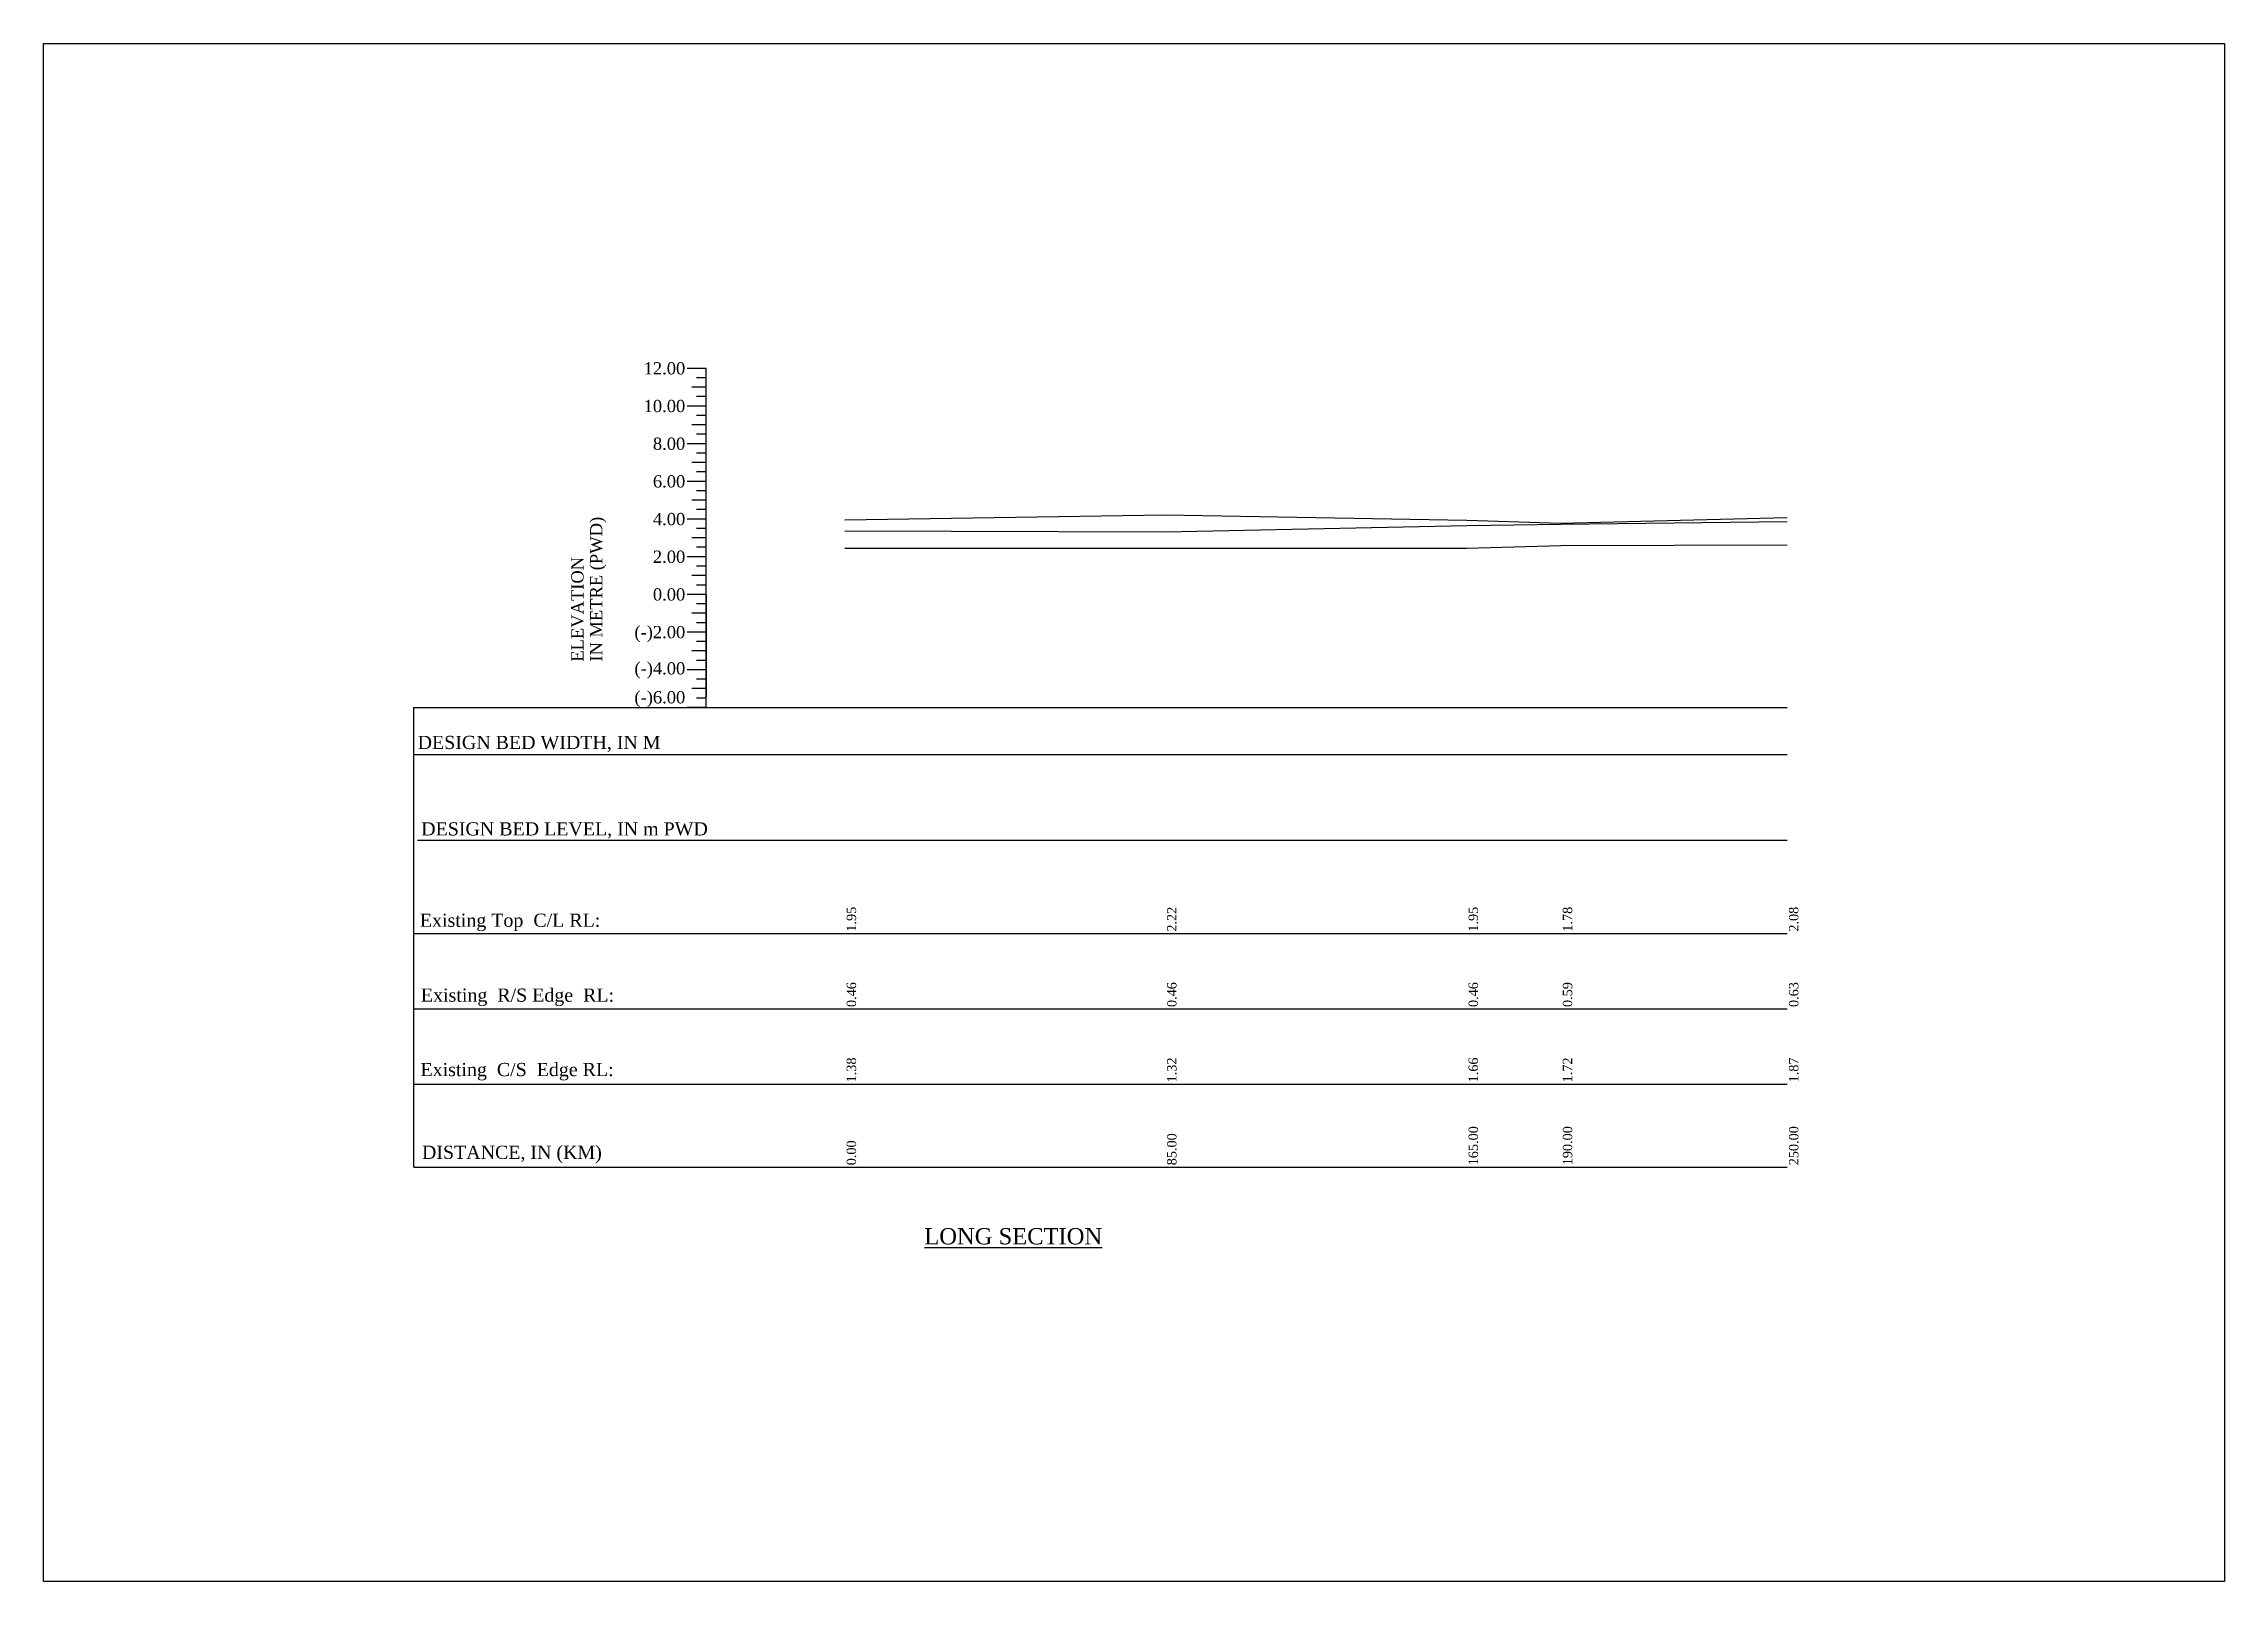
# Model space of a CAD drawing. Header units: metres. Extents: x -148477 to 168932, y -55673 to -2736.
# Drawn here: x 21999.5 to 22115.2, y -25929.4 to -25847.8 of the extents above; entities that cross this region are included whole.
import ezdxf
from ezdxf.enums import TextEntityAlignment as Align

# ---------------------------------------------------------------- set-up
doc = ezdxf.new("R2010")
doc.units = ezdxf.units.M
doc.styles.add('liza', font='times.ttf', dxfattribs={"height": 2})
doc.styles.get("Standard").update_dxf_attribs({"font": 'times.ttf'})

msp = doc.modelspace()

# ---------------------------------------------------------------- texts
at = {"color": 0, "lineweight": 30}
for s, p in [('12.00', (22033.5544, -25865.3376)), ('10.00', (22033.5544, -25867.3376)), ('8.00', (22033.5544, -25869.3376)), ('6.00', (22033.5544, -25871.3376)), ('4.00', (22033.5544, -25873.3376)), ('2.00', (22033.5544, -25875.3376)), ('0.00', (22033.5544, -25877.3376)), ('(-)2.00', (22033.5544, -25879.3376)), ('(-)4.00', (22033.5544, -25881.2626)), ('(-)6.00', (22033.5544, -25882.7969))]:
    msp.add_text(s, height=0.65, dxfattribs=at).set_placement(p, align=Align.RIGHT)
for s, p in [('IN METRE (PWD)', (22029.1544, -25880.5826)), ('ELEVATION', (22028.1544, -25880.5826))]:
    msp.add_text(s, height=0.65, rotation=90, dxfattribs=at).set_placement(p)
at = {"color": 0, "lineweight": 30, "char_height": 0.7, "attachment_point": 1}
for s, insert in [('DESIGN BED WIDTH, IN M', (22019.3523, -25884.5185)), ('DESIGN BED LEVEL, IN m PWD', (22019.5429, -25889.1069)), ('{\\C256;Existing Top  C/L RL:}', (22019.4722, -25893.9554)), ('{\\C256;Existing  R/S Edge  RL:}', (22019.5271, -25897.9304)), ('{\\C256;Existing  C/S  Edge RL:}', (22019.5043, -25901.8801)), ('DISTANCE, IN (KM)', (22019.5826, -25906.2732))]:
    msp.add_mtext(s, dxfattribs=dict(at, insert=insert))
at = {"color": 5, "linetype": 'Continuous', "lineweight": -3, "ltscale": 0.5, "char_height": 0.5, "width": 2.15, "attachment_point": 1, "rotation": 90, "style": 'liza'}
for s, insert in [('1.95', (22042.1177, -25894.9126)), ('2.22', (22059.1177, -25894.9126)), ('1.95', (22075.1177, -25894.9126)), ('1.78', (22080.1177, -25894.9126)), ('2.08', (22092.1177, -25894.9126))]:
    msp.add_mtext(s, dxfattribs=dict(at, insert=insert))
at = {"color": 3, "linetype": 'Continuous', "lineweight": -3, "ltscale": 0.5, "char_height": 0.5, "width": 2.15, "attachment_point": 1, "rotation": 90, "style": 'liza'}
for s, insert in [('0.46', (22042.1177, -25898.9126)), ('0.46', (22059.1177, -25898.9126)), ('0.46', (22075.1177, -25898.9126)), ('0.59', (22080.1177, -25898.9126)), ('0.63', (22092.1177, -25898.9126))]:
    msp.add_mtext(s, dxfattribs=dict(at, insert=insert))
at = {"color": 6, "linetype": 'Continuous', "lineweight": -3, "ltscale": 0.5, "char_height": 0.5, "width": 2.15, "attachment_point": 1, "rotation": 90, "style": 'liza'}
for s, insert in [('1.38', (22042.1177, -25902.9126)), ('1.66', (22075.1177, -25902.9126)), ('1.87', (22092.1177, -25902.9126)), ('1.32', (22059.1177, -25902.9126)), ('1.72', (22080.1177, -25902.9126)), ('0.00', (22042.1177, -25907.3126)), ('85.00', (22059.1177, -25907.3126)), ('165.00', (22075.1177, -25907.3126)), ('190.00', (22080.1177, -25907.3126)), ('250.00', (22092.1177, -25907.3126))]:
    msp.add_mtext(s, dxfattribs=dict(at, insert=insert))
at = {"color": 0, "linetype": 'ByBlock', "lineweight": 30, "insert": (22046.24, -25910.648), "char_height": 0.861585, "width": 43.932388, "attachment_point": 1}
msp.add_mtext('\\pi-861.6,l861.6,t3.705e+004;{\\LLONG SECTION }', dxfattribs=at)

# ---------------------------------------------------------------- linework, layer by layer
at = {"color": 0, "lineweight": 30}
for p, q in [((22034.6544, -25865.0126), (22033.6544, -25865.0126)), ((22034.6544, -25865.5126), (22034.1544, -25865.5126)), ((22034.6544, -25883.0126), (22034.6544, -25865.0126)), ((22034.6544, -25866.0126), (22033.9044, -25866.0126)), ((22034.6544, -25866.5126), (22034.1544, -25866.5126)), ((22034.6544, -25867.0126), (22033.6544, -25867.0126)), ((22034.6544, -25867.0126), (22033.6544, -25867.0126)), ((22034.6544, -25867.0126), (22033.6544, -25867.0126)), ((22034.6544, -25868.0126), (22033.9044, -25868.0126)), ((22034.6544, -25867.5126), (22034.1544, -25867.5126)), ((22034.6544, -25869.0126), (22033.6544, -25869.0126)), ((22034.6544, -25869.0126), (22033.6544, -25869.0126)), ((22034.6544, -25868.5126), (22034.1544, -25868.5126)), ((22034.6544, -25870.0126), (22033.9044, -25870.0126)), ((22034.6544, -25870.0126), (22033.9044, -25870.0126)), ((22034.6544, -25869.5126), (22034.1544, -25869.5126)), ((22034.6544, -25869.5126), (22034.1544, -25869.5126)), ((22034.6544, -25871.0126), (22033.6544, -25871.0126)), ((22034.6544, -25870.5126), (22034.1544, -25870.5126)), ((22034.6544, -25871.5126), (22034.1544, -25871.5126)), ((22034.6544, -25872.0126), (22033.9044, -25872.0126)), ((22034.6544, -25872.5126), (22034.1544, -25872.5126)), ((22034.6544, -25873.0126), (22033.6544, -25873.0126)), ((22034.6544, -25873.5126), (22034.1544, -25873.5126)), ((22034.6544, -25874.0126), (22033.9044, -25874.0126)), ((22034.6544, -25874.5126), (22034.1544, -25874.5126)), ((22034.6544, -25875.0126), (22033.6544, -25875.0126)), ((22034.6544, -25876.0126), (22033.9044, -25876.0126)), ((22034.6544, -25875.5126), (22034.1544, -25875.5126)), ((22034.6544, -25877.0126), (22033.6544, -25877.0126)), ((22034.6544, -25876.5126), (22034.1544, -25876.5126)), ((22034.6544, -25878.0126), (22033.9044, -25878.0126)), ((22034.6544, -25877.5126), (22034.1544, -25877.5126)), ((22034.6544, -25879.0126), (22033.6544, -25879.0126)), ((22034.6544, -25878.5126), (22034.1544, -25878.5126)), ((22034.6544, -25879.5126), (22034.1544, -25879.5126)), ((22034.6544, -25880.0126), (22033.9044, -25880.0126)), ((22034.6544, -25880.5126), (22034.1544, -25880.5126)), ((22034.6544, -25881.0126), (22033.6544, -25881.0126)), ((22034.6544, -25881.5126), (22034.1544, -25881.5126)), ((22019.1544, -25883.0126), (22092.0177, -25883.0126)), ((22034.6544, -25883.0126), (22033.6544, -25883.0126)), ((22034.6544, -25882.0126), (22033.9044, -25882.0126)), ((22034.6544, -25882.5126), (22034.1544, -25882.5126)), ((22019.1544, -25885.5072), (22092.0177, -25885.5072)), ((22019.3487, -25890.0597), (22092.0177, -25890.0597)), ((22019.1544, -25907.4126), (22092.0177, -25907.4126))]:
    msp.add_line(p, q, dxfattribs=at)
at = {"lineweight": 30}
for p, q in [((22034.6544, -25877.0126), (22034.6544, -25882.4426)), ((22019.1544, -25907.4126), (22019.1544, -25883.0126))]:
    msp.add_line(p, q, dxfattribs=at)
at = {"color": 0, "linetype": 'Continuous', "lineweight": -3, "ltscale": 0.5}
for p, q in [((22019.1544, -25895.0126), (22092.0177, -25895.0126)), ((22019.1544, -25899.0126), (22092.0177, -25899.0126)), ((22019.1544, -25903.0126), (22092.0177, -25903.0126))]:
    msp.add_line(p, q, dxfattribs=at)
at = {"color": 6, "linetype": 'Continuous', "lineweight": -3, "ltscale": 0.5}
msp.add_lwpolyline([(21999.5073, -25847.7766), (22115.2222, -25847.7766), (22115.2222, -25929.3982), (21999.5073, -25929.3982)], close=True, dxfattribs=at)
at = {"color": 0, "lineweight": 30}
msp.add_lwpolyline([(22029.6544, -25880.7126, 0, 0, 0), (22029.6544, -25872.9659, 0.2767, 0, 0), (22029.6544, -25872.4126, 0, 0, 0)], format="xyseb", dxfattribs=at)
at = {"color": 5, "linetype": 'Continuous', "lineweight": -3, "ltscale": 0.5}
msp.add_lwpolyline([(22042.0177, -25873.0606), (22059.0177, -25872.7906), (22075.0177, -25873.0676), (22080.0177, -25873.2276), (22092.0177, -25872.9306)], dxfattribs=at)
at = {"color": 6, "linetype": 'Continuous', "lineweight": -3, "ltscale": 0.5}
msp.add_lwpolyline([(22042.0177, -25873.6306), (22059.0177, -25873.6906), (22075.0177, -25873.3576), (22080.0177, -25873.2876), (22092.0177, -25873.1406)], dxfattribs=at)
at = {"color": 3, "linetype": 'Continuous', "lineweight": -3, "ltscale": 0.5}
msp.add_lwpolyline([(22042.0177, -25874.5526), (22059.0177, -25874.5526), (22075.0177, -25874.5526), (22080.0177, -25874.4176), (22092.0177, -25874.3826)], dxfattribs=at)

msp.set_redraw_order([(e.dxf.handle, doc.entitydb.next_handle()) for e in msp.query("TEXT MTEXT ATTDEF DIMENSION ARC_DIMENSION")])  # texts and dimensions are drawn at this point

doc.saveas('drawing.dxf')
